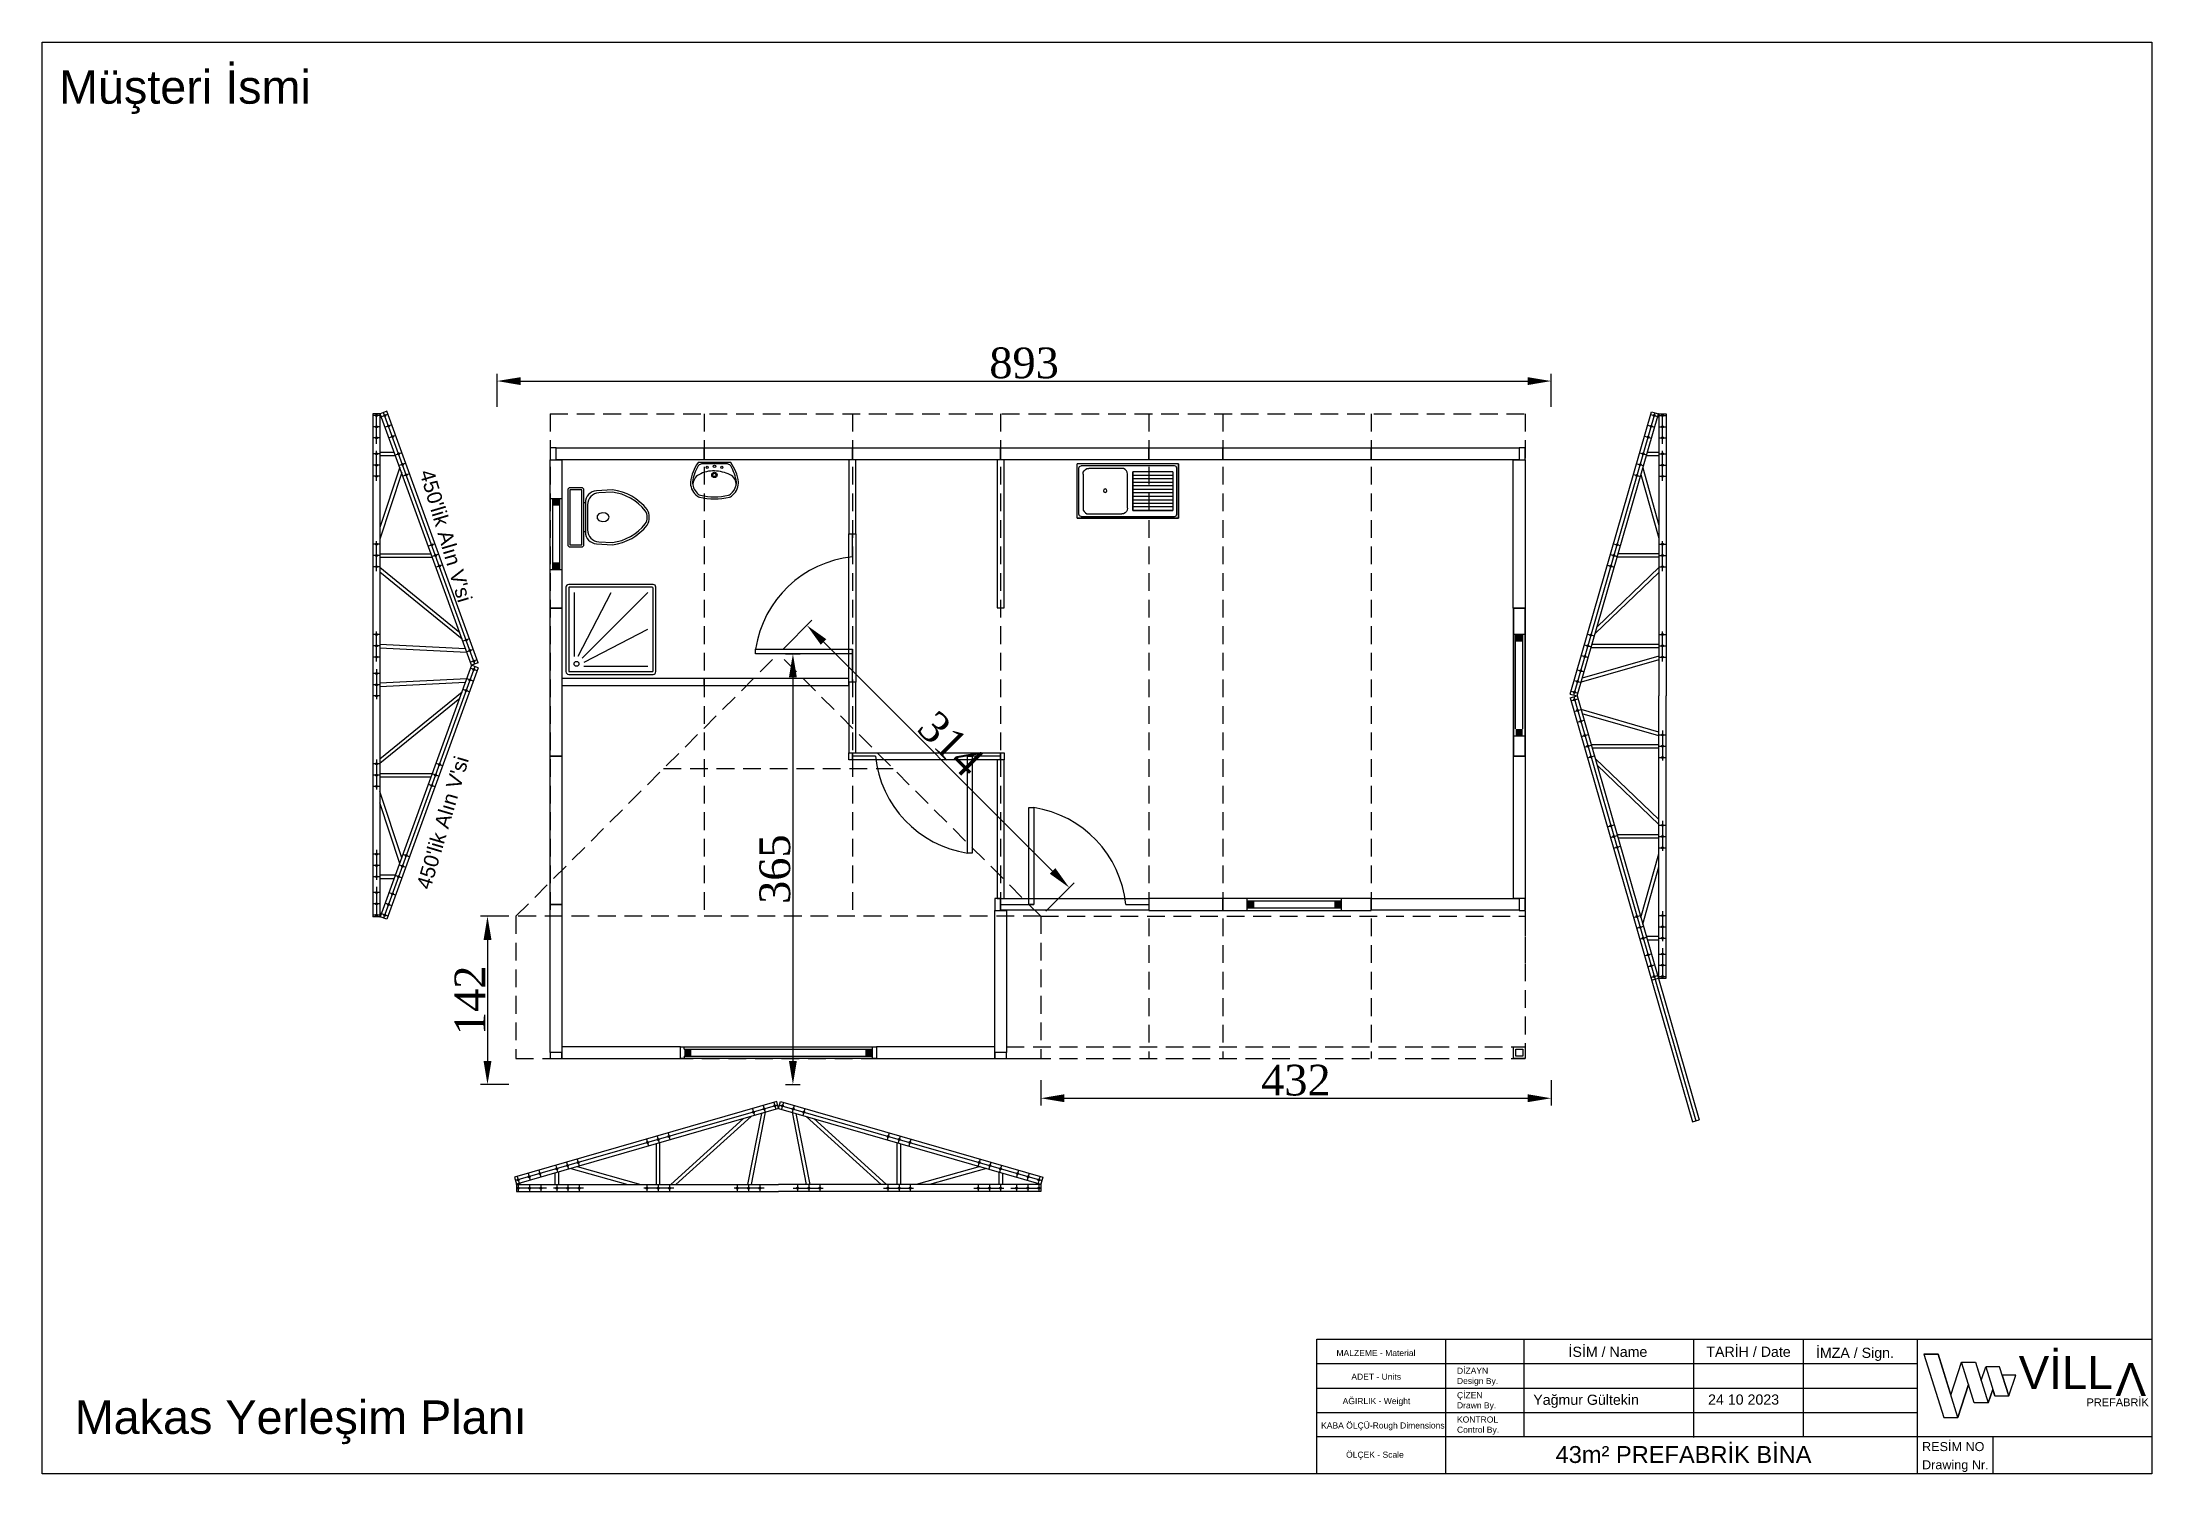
# Model space of a CAD drawing. Header units: millimetres. Extents: x 207124 to 218642, y -214832 to -203379.
# Drawn here: x 208136 to 209923, y -205803 to -204591 of the extents above; entities that cross this region are included whole.
import ezdxf
from ezdxf.enums import TextEntityAlignment as Align

# ---------------------------------------------------------------- set-up
doc = ezdxf.new("R2010")
doc.units = ezdxf.units.MM
doc.header["$MEASUREMENT"] = 0
doc.linetypes.add('DASHED', pattern=[0.75, 0.5, -0.25])
for name, color, linetype in [('1', 250, 'Continuous'), ('Block1', 255, 'Continuous'), ('DUVAR', 7, 'Continuous'), ('KAPI-PEN', 3, 'Continuous'), ('PANO', 11, 'Continuous'), ('TEFRIS', 4, 'Continuous'), ('ZEMİN', 191, 'Continuous'), ('ÖLÇÜLENDİRME', 121, 'Continuous')]:
    doc.layers.add(name, color=color, linetype=linetype)
doc.styles.add('133', font='times.ttf')
doc.styles.get("Standard").update_dxf_attribs({"font": 'arial.ttf'})
doc.dimstyles.new('MAKAS', dxfattribs={"dimscale": 20, "dimtxt": 1.3, "dimasz": 1, "dimexe": 0.3, "dimexo": 0.3, "dimgap": 0.1, "dimtad": 1, "dimrnd": 1, "dimzin": 12, "dimdsep": 46, "dimlunit": 6, "dimtxsty": '133', "dimcen": 0.8, "dimdle": 0.0005, "dimclrd": 4, "dimclre": 6, "dimclrt": 2, "dimazin": 3, "dimtfac": 1, "dimtmove": 0, "dimatfit": 2, "dimldrblk": 'DOTSMALL', "dimfxl": 0, "dimtolj": 1, "dimtzin": 0, "dimarcsym": 0})

msp = doc.modelspace()

# ---------------------------------------------------------------- texts
at = {"linetype": 'Continuous', "lineweight": 25}
for s, p in [('Müşteri İsmi', (208150.207, -204643.358)), ('Makas Yerleşim Planı', (208163.539, -205769.696))]:
    msp.add_text(s, height=28.33561, dxfattribs=at).set_placement(p)
for rotation, p in [(286.480614, (208455.462, -204955.425)), (73.519386, (208464.633, -205309.499))]:
    msp.add_text("450'lik Alın V'si", height=12.46767, rotation=rotation, dxfattribs=at).set_placement(p)
at = {"attachment_point": 1}
for s, insert, char_height in [('{\\f@Arial Unicode MS|b0|i0|c162|p34;VİLL}', (209809.989, -205703.835), 27.72), ('{\\f@Arial Unicode MS|b0|i0|c162|p34;PREFABRİK}', (209867.451, -205739.638), 6.6528)]:
    msp.add_mtext_dynamic_manual_height_columns(s, width=1137.80697, gutter_width=12.5, heights=[297.917], dxfattribs=dict(at, insert=insert, char_height=char_height))
at = {"insert": (209917.825, -205737.487), "char_height": 27.72, "attachment_point": 1, "rotation": 180}
msp.add_mtext_dynamic_manual_height_columns('{\\f@Arial Unicode MS|b0|i0|c162|p34;V}', width=1137.80697, gutter_width=12.5, heights=[297.917], dxfattribs=at)
at = {"layer": '1', "color": 0, "lineweight": 25}
for s, height, p in [('MALZEME - Material', 5.16141, (209232.136, -205703.777)), ('İSİM / Name', 8.60235, (209428.675, -205704.473)), ('TARİH / Date', 8.60235, (209545.421, -205704.465)), ('İMZA / Sign.', 8.60235, (209638.239, -205705.334)), ('ADET - Units', 5.16141, (209244.765, -205723.845)), ('DİZAYN', 5.1614, (209334.227, -205718.814)), ('Design By.', 5.1614, (209334.227, -205727.416)), ('AĞIRLIK - Weight', 5.16141, (209237.387, -205744.49)), ('ÇİZEN', 5.1614, (209334.227, -205739.459)), ('Yağmur Gültekin', 8.60235, (209398.828, -205745.086)), ('KABA ÖLÇÜ-Rough Dimensions', 5.16141, (209219.153, -205765.136)), ('Drawn By.', 5.1614, (209334.227, -205748.062)), ('KONTROL', 5.1614, (209334.227, -205760.105)), ('Control By.', 5.16141, (209334.227, -205768.707)), ('RESİM NO', 7.6465, (209728.118, -205784.263)), ('ÖLÇEK - Scale', 5.16141, (209240.302, -205789.863)), ('Drawing Nr.', 7.64653, (209728.118, -205799.661))]:
    msp.add_text(s, height=height, dxfattribs=at).set_placement(p)
msp.add_text('24 10 2023', height=8.6024, dxfattribs=at).set_placement((209607.052, -205744.902), align=Align.RIGHT)
msp.add_text('43m² PREFABRİK BİNA', height=14.31952, dxfattribs=at).set_placement((209526.105, -205794.317), align=Align.CENTER)

# ---------------------------------------------------------------- blocks, each defined once
blk = doc.blocks.new('110')
blk.add_lwpolyline([(74265.2, -40100.5), (74265.2, -40226), (74275.2, -40226), (74275.2, -40100.5)], close=True)
blk = doc.blocks.new('jyt')
at = {"layer": 'PANO', "color": 1}
for p, q in [((-19934.2, -6827.4), (-19934.2, -6747.4)), ((-19928.2, -6827.4), (-19928.2, -6747.4))]:
    blk.add_line(p, q, dxfattribs=at)
for points in [[(-19926.2, -6747.4), (-19936.2, -6747.4)], [(-19926.2, -6833.4), (-19936.2, -6833.4)]]:
    blk.add_lwpolyline(points, dxfattribs=at)
for points in [[(-19928.2, -6747.4), (-19928.2, -6753.4), (-19934.2, -6747.4), (-19934.2, -6753.4)], [(-19928.2, -6833.4), (-19928.2, -6827.4), (-19934.2, -6833.4), (-19934.2, -6827.4)]]:
    blk.add_solid(points, dxfattribs=at)
blk = doc.blocks.new('113')
for points in [[(74265.2, -40728), (74265.2, -40853.5), (74275.2, -40853.5), (74275.2, -40728)], [(74265.2, -40728), (74265.2, -40853.5), (74275.2, -40853.5), (74275.2, -40728)], [(74275.2, -40853.5), (74275.2, -40728), (74265.2, -40728), (74265.2, -40853.5)]]:
    blk.add_lwpolyline(points, close=True)
at = {"layer": 'KAPI-PEN'}
for points in [[(74270.2, -40728), (74270.2, -40756)], [(74270.2, -40834), (74270.2, -40853.5)]]:
    blk.add_lwpolyline(points, dxfattribs=at)
blk.add_lwpolyline([(74270.2, -40834, -0.341049), (74188.2, -40756), (74270.2, -40756), (74270.2, -40752), (74188.2, -40752), (74188.2, -40756)], format="xyb", dxfattribs=at)
blk = doc.blocks.new('ey')
at = {"layer": 'PANO', "color": 1}
for p, q in [((-19606.1, -6885.5), (-19526.1, -6885.5)), ((-19606.1, -6891.5), (-19526.1, -6891.5))]:
    blk.add_line(p, q, dxfattribs=at)
for points in [[(-19606.1, -6893.5), (-19606.1, -6883.5)], [(-19526.1, -6893.5), (-19526.1, -6883.5)]]:
    blk.add_lwpolyline(points, dxfattribs=at)
for points in [[(-19606.1, -6891.5), (-19600.1, -6891.5), (-19606.1, -6885.5), (-19600.1, -6885.5)], [(-19526.1, -6891.5), (-19532.1, -6891.5), (-19526.1, -6885.5), (-19532.1, -6885.5)]]:
    blk.add_solid(points, dxfattribs=at)
blk = doc.blocks.new('gfj')
at = {"layer": 'Block1', "color": 1}
for p, q in [((-3418.2, -20535), (-3418.2, -20533)), ((-3418.2, -20541), (-3418.2, -20543))]:
    blk.add_line(p, q, dxfattribs=at)
at = {"layer": 'PANO', "color": 1}
for p, q in [((-3418.2, -20535), (-3258.7, -20535)), ((-3418.2, -20541), (-3258.7, -20541))]:
    blk.add_line(p, q, dxfattribs=at)
blk.add_lwpolyline([(-3258.7, -20543), (-3258.7, -20533)], dxfattribs=at)
for points in [[(-3418.2, -20541), (-3412.2, -20541), (-3418.2, -20535), (-3412.2, -20535)], [(-3258.7, -20541), (-3264.7, -20541), (-3258.7, -20535), (-3264.7, -20535)]]:
    blk.add_solid(points, dxfattribs=at)
blk = doc.blocks.new('sfjh')
at = {"layer": 'PANO', "color": 1}
for p, q in [((-19665, -7182.8), (-19665, -7242.8)), ((-19659, -7182.8), (-19659, -7242.8))]:
    blk.add_line(p, q, dxfattribs=at)
for points in [[(-19667, -7182.8), (-19657, -7182.8)], [(-19667, -7242.8), (-19657, -7242.8)]]:
    blk.add_lwpolyline(points, dxfattribs=at)
for points in [[(-19665, -7182.8), (-19665, -7188.8), (-19659, -7182.8), (-19659, -7188.8)], [(-19665, -7242.8), (-19665, -7236.8), (-19659, -7242.8), (-19659, -7236.8)]]:
    blk.add_solid(points, dxfattribs=at)
blk = doc.blocks.new('KAPI')
for points in [[(68907.3, -39991.1), (68907.3, -40116.6), (68913.3, -40116.6), (68913.3, -39991.1)], [(68907.3, -39991.1), (68907.3, -40116.6), (68913.3, -40116.6), (68913.3, -39991.1)], [(68913.3, -40116.6), (68913.3, -39991.1), (68907.3, -39991.1), (68907.3, -40116.6)]]:
    blk.add_lwpolyline(points, close=True)
at = {"layer": 'KAPI-PEN'}
for points in [[(68910.3, -39991.1), (68910.3, -40019.1)], [(68910.3, -40097.1), (68910.3, -40116.6)]]:
    blk.add_lwpolyline(points, dxfattribs=at)
blk.add_lwpolyline([(68910.3, -40097.1, -0.341049), (68828.3, -40019.1), (68910.3, -40019.1), (68910.3, -40015.1), (68828.3, -40015.1), (68828.3, -40019.1)], format="xyb", dxfattribs=at)
blk = doc.blocks.new('D')
blk.add_lwpolyline([(69161.3, -39614.6), (69286.8, -39614.6), (69286.8, -39608.6), (69161.3, -39608.6)], close=True)
blk = doc.blocks.new('LAVABO')
at = {"layer": 'TEFRIS'}
for points in [[(13.9, 0, 0.112842), (20.4, 16.5, 0.051406), (20.4, 17.4, 0.218961), (14.4, 28.5, 0.113197), (12.7, 29.3, 0.122001), (-12.7, 29.3, 0.113197), (-14.4, 28.5, 0.218961), (-20.4, 17.4, 0.051406), (-20.4, 16.5, 0.112842), (-13.9, 0)], [(10, 1.2, 0.248162), (13.8, 2.8, 0.097547), (18.6, 16.6, 0.057084), (18.6, 17.5, 0.205938), (13.7, 26.7, 0.12541), (11.8, 27.7, 0.11725), (-11.8, 27.7, 0.12541), (-13.7, 26.7, 0.174088), (-18.3, 19.3, 0.114282), (-18.6, 16.6, 0.097547), (-13.8, 2.8, 0.248162), (-10, 1.2)]]:
    blk.add_lwpolyline(points, format="xyb", close=True, dxfattribs=at)
blk.add_lwpolyline([(-18.3, 19.3, 0.321438), (-13.2, 10.3, 0.098457), (0, 7.1, 0.139763), (13.2, 10.3, 0.277065), (18.3, 19.3)], format="xyb", dxfattribs=at)
for centre, radius in [((-6.2, 4), 0.923), ((0, 10.5), 2.31), ((0, 10.5), 1.42), ((0, 3.2), 1.08), ((6.2, 4), 0.923)]:
    blk.add_circle(centre, radius, dxfattribs=at)
blk = doc.blocks.new('DUS')
at = {"layer": 'TEFRIS'}
for p, q in [((-1.6, 0.7), (-73.1, 0.7)), ((-75.3, -1.6), (-75.3, -73.1)), ((-73.1, -2.4), (-73.1, -72.3)), ((-2.4, -1.6), (-72.3, -1.6)), ((-14.5, -6.2), (-68.5, -6.2)), ((-14.6, -9.6), (-68.5, -37.7)), ((-12.9, -12.9), (-68.5, -68.5)), ((-9.6, -14.6), (-37.7, -68.5)), ((-6.2, -68.5), (-6.2, -14.5)), ((-1.6, -72.3), (-1.6, -2.4)), ((0.7, -73.1), (0.7, -1.6)), ((-73.1, -75.3), (-1.6, -75.3)), ((-72.3, -73.1), (-2.4, -73.1))]:
    blk.add_line(p, q, dxfattribs=at)
blk.add_circle((-8.2, -8.2), 2.03, dxfattribs=at)
for centre, radius, start, end in [((-73.1, -1.6), 2.28, 90, 180), ((-1.6, -1.6), 2.28, 0, 90), ((-72.3, -2.4), 0.76, 90, 180), ((-2.4, -2.4), 0.76, 360, 90), ((-73.1, -73.1), 2.28, 180, 270), ((-72.3, -72.3), 0.76, 180, 270), ((-2.4, -72.3), 0.76, 270, 0), ((-1.6, -73.1), 2.28, 270, 360)]:
    blk.add_arc(centre, radius, start, end, dxfattribs=at)
blk = doc.blocks.new('KLOZET')
at = {"layer": 'TEFRIS'}
for p, q in [((-15, 12.4), (-13.8, 12.4)), ((-15, -12.4), (-13.8, -12.4))]:
    blk.add_line(p, q, dxfattribs=at)
for points in [[(-67.2, -6.6, 0.199825), (-37.9, -23.2), (-24.4, -22.4, 0.397632), (-15, -12.4), (-15, 12.4, 0.397632), (-24.4, 22.4), (-37.9, 23.2, 0.199825), (-67.2, 6.6, 0.284389)], [(-37.8, -21.3), (-26.4, -20.7, 0.398989), (-16.9, -10.7), (-16.9, 10.7, 0.398989), (-26.4, 20.7), (-37.8, 21.3, 0.197715), (-65.7, 5.6, 0.284389), (-65.7, -5.6, 0.197715)], [(-2, -25.1, 0.414214), (0, -23.1), (0, 23.1, 0.414214), (-2, 25.1), (-11.8, 25.1, 0.414214), (-13.8, 23.1), (-13.8, -23.1, 0.414214), (-11.8, -25.1)]]:
    blk.add_lwpolyline(points, format="xyb", close=True, dxfattribs=at)
blk.add_lwpolyline([(-11.9, -23.2), (-1.9, -23.2), (-1.9, 23.2), (-11.9, 23.2)], close=True, dxfattribs=at)
at = {"layer": 'TEFRIS', "linetype": 'Continuous'}
blk.add_polyline3d([(-35, -0.1, 0), (-34.2, -2.2, 0), (-32, -3.6, 0), (-29.1, -3.9, 0), (-26.5, -3, 0), (-24.9, -1.2, 0), (-24.9, 0.9, 0), (-26.5, 2.7, 0), (-29.1, 3.6, 0), (-32, 3.3, 0), (-34.2, 1.9, 0), (-35, -0.1, 0)], dxfattribs=at)
blk = doc.blocks.new('EVYE')
at = {"layer": 'TEFRIS'}
for p, q in [((-45.2, 24.7), (40.8, 24.7)), ((-45.2, 24.7), (-45.2, -21.3)), ((-41.7, 23.2), (37.3, 23.2)), ((-35.4, 21, -1.5), (-7.4, 21, -1.5)), ((35.8, 18.1, -1.7), (1.9, 18.1, -1.7)), ((1.9, 18.1, -1.7), (1.9, -14.6, -1.7)), ((35.8, -14.6, -1.7), (35.8, 18.1, -1.7)), ((40.8, 24.7), (40.8, -21.3)), ((-40.2, -12.8, -1.5), (-40.2, 16.2, -1.5)), ((35.8, 15.1, -1.7), (1.9, 15.1, -1.7)), ((35.8, 12.2, -1.7), (1.9, 12.2, -1.7)), ((35.8, 9.2, -1.7), (1.9, 9.2, -1.7)), ((35.8, 6.2, -1.7), (1.9, 6.2, -1.7)), ((35.8, 3.2, -1.7), (1.9, 3.2, -1.7)), ((35.8, 0.3, -1.7), (1.9, 0.3, -1.7)), ((35.8, -2.7, -1.7), (1.9, -2.7, -1.7)), ((35.8, -5.7, -1.7), (1.9, -5.7, -1.7)), ((35.8, -8.6, -1.7), (1.9, -8.6, -1.7)), ((35.8, -11.6, -1.7), (1.9, -11.6, -1.7)), ((35.8, -14.6, -1.7), (1.9, -14.6, -1.7)), ((40.8, -21.3), (-45.2, -21.3)), ((37.3, -19.8), (-41.8, -19.8))]:
    blk.add_line(p, q, dxfattribs=at)
blk.add_circle((-21.4, 1.3, -4.5), 1.49, dxfattribs=at)
for points, invisible_edges in [([(-35.4, 21, -1.5), (-80.6, 20.6, -1.5), (-36.9, 20.8, -1.5)], 3), ([(-36.9, 20.8, -1.5), (-80.6, 20.6, -1.5), (-38.2, 20.1, -1.5)], 3), ([(-38.2, -16.7, -1.5), (-79.5, 21.7, -1.5), (-39.3, -15.6, -1.5)], 3), ([(-39.3, -15.6, -1.5), (-79.5, 21.7, -1.5), (-40, -14.3, -1.5)], 3), ([(-40, -14.3, -1.5), (-79.5, 21.7, -1.5), (-40.2, -12.8, -1.5)], 3), ([(-38.2, 20.1, -1.5), (-79.5, -18.3, -1.5), (-39.3, 19, -1.5)], 3), ([(-39.3, 19, -1.5), (-79.5, -18.3, -1.5), (-40, 17.7, -1.5)], 3), ([(37.3, 23.2), (40.8, 24.7), (-45.2, 24.7)], 13), ([(37.3, 23.2), (-45.2, 24.7), (37.3, 23.2)], 3), ([(-45.2, 24.7), (-41.7, 23.2), (37.3, 23.2)], 13), ([(-43.6, 22), (-45.2, 24.7), (-43.1, 22.6)], 3), ([(-43.7, -17.8), (-45.2, 24.7), (-43.7, 21.2)], 3), ([(-43.1, 22.6), (-45.2, 24.7), (-42.5, 23)], 3), ([(-42.5, 23), (-45.2, 24.7), (-41.8, 23.2)], 3), ([(-43.7, 21.2), (-45.2, 24.7), (-43.7, 21.2)], 3), ([(-43.7, 21.2), (-45.2, 24.7), (-43.6, 22)], 3), ([(-43.7, -17.8), (-45.2, 24.7), (-43.7, -17.8)], 3), ([(-41.8, 23.2), (40.8, 24.7), (-41.7, 23.2)], 3), ([(-7.4, 21, -1.5), (37.8, 20.6, -1.5), (-5.9, 20.8, -1.5)], 3), ([(-5.9, 20.8, -1.5), (37.8, 20.6, -1.5), (-4.6, 20.1, -1.5)], 3), ([(-4.6, -16.7, -1.5), (36.7, 21.7, -1.5), (-3.5, -15.6, -1.5)], 3), ([(-4.6, 20.1, -1.5), (36.7, -18.3, -1.5), (-3.5, 19, -1.5)], 3), ([(-3.5, -15.6, -1.5), (36.7, 21.7, -1.5), (-2.9, -14.3, -1.5)], 3), ([(-3.5, 19, -1.5), (36.7, -18.3, -1.5), (-2.9, 17.7, -1.5)], 3), ([(-2.9, -14.3, -1.5), (36.7, 21.7, -1.5), (-2.6, -12.8, -1.5)], 3), ([(-2.6, -12.8, -1.5), (36.7, 21.7, -1.5), (-2.6, 16.2, -1.5)], 3), ([(1.9, -14.6, -1.7), (1.9, 18.1, -1.7), (35.8, 18.1, -1.7)], 12), ([(38.1, 23), (40.8, 24.7), (37.3, 23.2)], 3), ([(38.7, 22.6), (40.8, 24.7), (38.1, 23)], 3), ([(39.1, 22), (40.8, 24.7), (38.7, 22.6)], 3), ([(39.3, 21.2), (40.8, 24.7), (39.1, 22)], 3), ([(39.3, -17.8), (40.8, -21.3), (40.8, 24.7)], 13), ([(39.3, -17.8), (40.8, 24.7), (39.3, -17.8)], 3), ([(39.3, -17.8), (40.8, 24.7), (39.3, 21.2)], 3), ([(39.3, 21.2), (40.8, 24.7), (39.3, 21.2)], 3), ([(-40, 17.7, -1.5), (-79.5, -18.3, -1.5), (-40.2, 16.2, -1.5)], 3), ([(-2.9, 17.7, -1.5), (36.7, -18.3, -1.5), (-2.6, 16.2, -1.5)], 3), ([(-36.9, -17.4, -1.5), (-80.6, -17.2, -1.5), (-38.2, -16.7, -1.5)], 3), ([(-35.4, -17.6, -1.5), (-80.6, -17.2, -1.5), (-36.9, -17.4, -1.5)], 3), ([(-43.6, -18.6), (-45.2, -21.3), (-43.7, -17.8)], 3), ([(-35.4, -17.6, -1.5), (37.7, -17.6, -1.5), (-7.4, -17.6, -1.5)], 3), ([(-7.4, -17.6, -1.5), (37.8, -17.2, -1.5), (-5.9, -17.4, -1.5)], 3), ([(-5.9, -17.4, -1.5), (37.8, -17.2, -1.5), (-4.6, -16.7, -1.5)], 3), ([(39.1, -18.6), (40.8, -21.3), (39.3, -17.8)], 3), ([(-43.1, -19.2), (-45.2, -21.3), (-43.6, -18.6)], 3), ([(-42.5, -19.6), (-45.2, -21.3), (-43.1, -19.2)], 3), ([(-41.8, -19.8), (-45.2, -21.3), (-42.5, -19.6)], 3), ([(-41.7, -19.8), (-45.2, -21.3), (-41.8, -19.8)], 3), ([(37.3, -19.8), (40.8, -21.3), (38.1, -19.6)], 3), ([(37.3, -19.8), (40.8, -21.3), (37.3, -19.8)], 3), ([(38.1, -19.6), (40.8, -21.3), (38.7, -19.2)], 3), ([(38.7, -19.2), (40.8, -21.3), (39.1, -18.6)], 3)]:
    blk.add_3dface(points, dxfattribs=dict(at, invisible_edges=invisible_edges))
blk = doc.blocks.new('*D7151')
at = {"layer": 'Defpoints', "color": 0}
for p in [(209414, -204878.2), (208521.2, -204905.9), (209414, -204905.9)]:
    blk.add_point(p, dxfattribs=at)
at = {"layer": 'DUVAR', "color": 6, "lineweight": -2}
for p, q in [((208521.2, -204899.9), (208521.2, -204872.2)), ((209414, -204899.9), (209414, -204872.2))]:
    blk.add_line(p, q, dxfattribs=at)
at = {"layer": 'DUVAR', "color": 4, "lineweight": -2}
blk.add_line((208541.2, -204878.2), (209394, -204878.2), dxfattribs=at)
at = {"layer": 'DUVAR', "color": 4}
for points in [[(208541.2, -204874.9), (208541.2, -204881.6), (208521.2, -204878.2)], [(209394, -204881.6), (209394, -204874.9), (209414, -204878.2)]]:
    blk.add_solid(points, dxfattribs=at)
at = {"layer": 'DUVAR', "color": 2, "insert": (208967.6, -204863), "char_height": 26, "attachment_point": 5, "style": '133'}
blk.add_mtext('\\A1;893', dxfattribs=at)
blk = doc.blocks.new('_DotSmall')
at = {"color": 0, "linetype": 'ByBlock', "const_width": 0.5}
blk.add_lwpolyline([(-0.0625, 0, 1), (0.0625, 0, 1)], format="xyb", close=True, dxfattribs=at)
blk = doc.blocks.new('*D7153')
at = {"layer": 'Defpoints', "color": 0}
for p in [(208981.7, -205464.3), (209414, -205464.3), (209414, -205485.5)]:
    blk.add_point(p, dxfattribs=at)
at = {"layer": 'DUVAR', "color": 6, "lineweight": -2}
for p, q in [((208981.7, -205470.3), (208981.7, -205491.5)), ((209414, -205470.3), (209414, -205491.5))]:
    blk.add_line(p, q, dxfattribs=at)
at = {"layer": 'DUVAR', "color": 4, "lineweight": -2}
blk.add_line((209001.7, -205485.5), (209394, -205485.5), dxfattribs=at)
at = {"layer": 'DUVAR', "color": 4}
for points in [[(209001.7, -205482.1), (209001.7, -205488.8), (208981.7, -205485.5)], [(209394, -205488.8), (209394, -205482.1), (209414, -205485.5)]]:
    blk.add_solid(points, dxfattribs=at)
at = {"layer": 'DUVAR', "color": 2, "insert": (209197.8, -205470.3), "char_height": 26, "attachment_point": 5, "style": '133'}
blk.add_mtext('\\A1;432', dxfattribs=at)
blk = doc.blocks.new('*D7531')
at = {"layer": 'Defpoints', "color": 0}
for p in [(208537.2, -205331.4), (208513.1, -205473.9), (208537.2, -205473.9)]:
    blk.add_point(p, dxfattribs=at)
at = {"layer": 'DUVAR', "color": 6, "lineweight": -2}
for p, q in [((208531.2, -205331.4), (208507.1, -205331.4)), ((208531.2, -205473.9), (208507.1, -205473.9))]:
    blk.add_line(p, q, dxfattribs=at)
at = {"layer": 'DUVAR', "color": 4, "lineweight": -2}
blk.add_line((208513.1, -205351.4), (208513.1, -205453.9), dxfattribs=at)
at = {"layer": 'DUVAR', "color": 4}
for points in [[(208516.5, -205351.4), (208509.8, -205351.4), (208513.1, -205331.4)], [(208509.8, -205453.9), (208516.5, -205453.9), (208513.1, -205473.9)]]:
    blk.add_solid(points, dxfattribs=at)
at = {"layer": 'DUVAR', "color": 2, "insert": (208498.2, -205402.6), "char_height": 26, "attachment_point": 5, "rotation": 90, "style": '133'}
blk.add_mtext('\\A1;142', dxfattribs=at)
blk = doc.blocks.new('*D7706')
at = {"layer": 'Defpoints', "color": 0}
for p in [(208759.5, -205109.1), (209005.9, -205307.2), (208981.7, -205331.4)]:
    blk.add_point(p, dxfattribs=at)
at = {"layer": 'DUVAR', "color": 6, "lineweight": -2}
for p, q in [((208763.7, -205104.9), (208787.9, -205080.7)), ((208986, -205327.1), (209010.1, -205303))]:
    blk.add_line(p, q, dxfattribs=at)
at = {"layer": 'DUVAR', "color": 4, "lineweight": -2}
blk.add_line((208797.8, -205099.1), (208991.7, -205293.1), dxfattribs=at)
at = {"layer": 'DUVAR', "color": 4}
for points in [[(208800.1, -205096.8), (208795.4, -205101.5), (208783.6, -205085)], [(208989.4, -205295.4), (208994.1, -205290.7), (209005.9, -205307.2)]]:
    blk.add_solid(points, dxfattribs=at)
at = {"layer": 'DUVAR', "color": 2, "insert": (208905.5, -205185.3), "char_height": 26, "attachment_point": 5, "rotation": 315, "style": '133'}
blk.add_mtext('\\A1;314', dxfattribs=at)
blk = doc.blocks.new('*D7707')
at = {"layer": 'Defpoints', "color": 0}
for p in [(208759.5, -205109.1), (208759.5, -205473.9), (208771.8, -205473.9)]:
    blk.add_point(p, dxfattribs=at)
at = {"layer": 'DUVAR', "color": 6, "lineweight": -2}
for p, q in [((208765.5, -205109.1), (208777.8, -205109.1)), ((208765.5, -205473.9), (208777.8, -205473.9))]:
    blk.add_line(p, q, dxfattribs=at)
at = {"layer": 'DUVAR', "color": 4, "lineweight": -2}
blk.add_line((208771.8, -205129.1), (208771.8, -205453.9), dxfattribs=at)
at = {"layer": 'DUVAR', "color": 4}
for points in [[(208775.1, -205129.1), (208768.4, -205129.1), (208771.8, -205109.1)], [(208768.4, -205453.9), (208775.1, -205453.9), (208771.8, -205473.9)]]:
    blk.add_solid(points, dxfattribs=at)
at = {"layer": 'DUVAR', "color": 2, "insert": (208756.6, -205291.5), "char_height": 26, "attachment_point": 5, "rotation": 90, "style": '133'}
blk.add_mtext('\\A1;365', dxfattribs=at)

# ---------------------------------------------------------------- dimensions: what is measured, and where the dimension line sits
at = {"layer": 'DUVAR', "color": 1}
for p1, p2, distance, picture, middle in [((208521.209, -204905.874), (209413.959, -204905.874), 27.636, '*D7151', (208967.584, -204863.003)), ((208759.459, -205109.124), (208981.709, -205331.374), 34.163, '*D7706', (208905.485, -205185.347)), ((208759.459, -205109.124), (208759.459, -205473.874), 12.31, '*D7707', (208756.574, -205291.499)), ((208537.209, -205331.374), (208537.209, -205473.874), -24.074, '*D7531', (208498.161, -205402.624)), ((208981.709, -205464.305), (209413.959, -205464.305), -21.166, '*D7153', (209197.834, -205470.276))]:
    dim = msp.add_aligned_dim(p1=p1, p2=p2, distance=distance, dimstyle='MAKAS', dxfattribs=at)
    dim.commit()
    dim.dimension.update_dxf_attribs({"geometry": picture, "text_midpoint": middle})

# ---------------------------------------------------------------- linework, layer by layer
at = {"linetype": 'Continuous', "lineweight": 25}
msp.add_line((209922.706, -205772.148), (209215.402, -205772.148), dxfattribs=at)
at = {"color": 254, "linetype": 'Continuous', "lineweight": 25, "ltscale": 1}
for p, q in [((209922.706, -205772.148), (209723.896, -205772.148)), ((209788.168, -205772.148), (209788.168, -205803.483))]:
    msp.add_line(p, q, dxfattribs=at)
at = {"color": 2}
for points in [[(209922.706, -205803.483), (208135.971, -205803.483), (208135.971, -204591.282), (209922.706, -204591.282)], [(209215.402, -205689.566), (209922.706, -205689.566), (209922.706, -205803.483), (209215.402, -205803.483)]]:
    msp.add_lwpolyline(points, close=True, dxfattribs=at)
for points in [[(209073.209, -204934.874), (209135.959, -204934.874), (209135.959, -204944.874), (209073.209, -204944.874)], [(208576.209, -204944.874), (208576.209, -205070.374), (208566.209, -205070.374), (208566.209, -204944.874)], [(208566.209, -205070.374), (208566.209, -204944.874), (208576.209, -204944.874), (208576.209, -205070.374)], [(208819.209, -204944.874), (208819.21, -205007.624), (208825.21, -205007.624), (208825.209, -204944.874)], [(209381.959, -205195.874), (209381.959, -205070.374), (209391.959, -205070.374), (209391.959, -205195.874)], [(209381.959, -205195.874), (209381.959, -205070.374), (209391.959, -205070.374), (209391.959, -205195.874)], [(209381.959, -205195.874), (209381.959, -205070.374), (209391.959, -205070.374), (209391.959, -205195.874)], [(209391.959, -205195.874), (209391.959, -205070.374), (209381.959, -205070.374), (209381.959, -205195.874)], [(208576.209, -205136.124), (208696.709, -205136.124), (208696.709, -205130.124), (208576.209, -205130.124)], [(208696.709, -205136.124), (208819.209, -205136.124), (208819.209, -205130.124), (208696.709, -205130.124)], [(208819.209, -205133.124), (208819.21, -205192.874), (208825.21, -205192.874), (208825.209, -205133.124)], [(208947.709, -205198.874), (208822.209, -205198.874), (208822.209, -205192.874), (208947.709, -205192.874)], [(208947.709, -205198.874), (208822.209, -205198.874), (208822.209, -205192.874), (208947.709, -205192.874)], [(208822.209, -205192.874), (208947.709, -205192.874), (208947.709, -205198.874), (208822.209, -205198.874)], [(208944.709, -205198.874), (208944.709, -205316.374), (208950.709, -205316.374), (208950.709, -205198.874)], [(209381.959, -205316.374), (209381.959, -205195.874), (209391.959, -205195.874), (209391.959, -205316.374)], [(208942.709, -205446.874), (208942.709, -205326.374), (208952.709, -205326.374), (208952.709, -205446.874)], [(209073.209, -205326.374), (209135.959, -205326.374), (209135.959, -205316.374), (209073.209, -205316.374)], [(209135.959, -205326.374), (209261.459, -205326.374), (209261.459, -205316.374), (209135.959, -205316.374)], [(208576.209, -205451.874), (208676.459, -205451.874), (208676.459, -205441.874), (208576.209, -205441.874)], [(208842.459, -205451.874), (208676.459, -205451.874), (208676.459, -205441.874), (208842.459, -205441.874)], [(208842.459, -205451.874), (208942.709, -205451.874), (208942.709, -205441.874), (208842.459, -205441.874)]]:
    msp.add_lwpolyline(points, close=True)
msp.add_lwpolyline([(209729.644, -205702.188), (209746.545, -205755.851), (209758.314, -205755.851), (209741.691, -205702.188), (209729.644, -205702.188), (209741.691, -205702.188), (209752.475, -205737.003), (209761.403, -205708.899), (209773.465, -205708.899), (209784.204, -205743.299), (209772.288, -205743.299), (209767.419, -205727.911), (209758.314, -205755.851), (209767.419, -205727.911), (209761.403, -205708.899), (209773.465, -205708.899), (209778.301, -205724.39), (209782.144, -205713.016), (209789.646, -205737.566), (209788.005, -205732.195), (209784.204, -205743.299), (209788.005, -205732.195), (209789.646, -205737.566), (209801.709, -205737.566), (209807.446, -205719.925), (209796.001, -205719.925), (209801.709, -205737.566), (209793.765, -205713.016), (209782.144, -205713.016)])
at = {"layer": '1', "color": 7, "linetype": 'Continuous', "lineweight": 25, "ltscale": 1}
for p, q in [((209324.651, -205803.483), (209324.651, -205689.566)), ((209723.896, -205689.566), (209723.896, -205803.483))]:
    msp.add_line(p, q, dxfattribs=at)
at = {"layer": '1', "color": 254, "linetype": 'Continuous', "lineweight": 25, "ltscale": 1, "flags": 128}
for points in [[(209390.89, -205689.566), (209390.89, -205772.148), (209390.89, -205772.148)], [(209534.527, -205689.566), (209534.527, -205772.675)], [(209627.454, -205689.566), (209627.454, -205772.148)]]:
    msp.add_lwpolyline(points, dxfattribs=at)
at = {"layer": '1', "color": 255, "linetype": 'Continuous', "lineweight": 25, "ltscale": 1, "flags": 128}
for points in [[(209215.402, -205710.211), (209390.89, -205710.211), (209534.527, -205710.211), (209593.045, -205710.211), (209723.896, -205710.211)], [(209215.402, -205730.857), (209390.89, -205730.857), (209534.527, -205730.857), (209593.045, -205730.857), (209723.896, -205730.857)], [(209215.402, -205751.503), (209390.89, -205751.503), (209534.527, -205751.503), (209593.045, -205751.503), (209723.896, -205751.503)]]:
    msp.add_lwpolyline(points, dxfattribs=at)
at = {"layer": 'Block1', "color": 1}
for p, q in [((208422.072, -204905.874), (208416.072, -204905.874)), ((208416.072, -204905.874), (208416.072, -205331.874)), ((208422.072, -204905.874), (208422.336, -204905.874)), ((208422.072, -204905.874), (208422.072, -205331.874)), ((208422.072, -204908.874), (208423.382, -204908.874)), ((208427.977, -204903.83), (208422.336, -204905.874)), ((208499.689, -205118.874), (208422.336, -204905.874)), ((208505.33, -205116.83), (208427.977, -204903.83)), ((209430.207, -205143.212), (209499.084, -204904.212)), ((209435.972, -205144.874), (209504.849, -204905.874)), ((209499.084, -204904.212), (209504.849, -204905.874)), ((209505.295, -204908.874), (209503.985, -204908.874)), ((209505.295, -204905.874), (209504.849, -204905.874)), ((209505.295, -204905.874), (209505.295, -205144.874)), ((209505.295, -204905.874), (209511.295, -204905.874)), ((209511.295, -204905.874), (209511.295, -205144.874)), ((208422.072, -204938.374), (208434.139, -204938.374)), ((209495.483, -204938.374), (209505.295, -204938.374)), ((208422.072, -204941.374), (208435.228, -204941.374)), ((208438.776, -204951.144), (208422.072, -205002.343)), ((208440.439, -204955.721), (208422.072, -205012.015)), ((209491.63, -204951.745), (209505.295, -205000.207)), ((209494.619, -204941.374), (209505.295, -204941.374)), ((209490.054, -204957.212), (209505.295, -205011.262)), ((208422.072, -205024.374), (208465.37, -205024.374)), ((208422.072, -205027.374), (208466.46, -205027.374)), ((209505.295, -205027.374), (209469.834, -205027.374)), ((209505.295, -205024.374), (209470.699, -205024.374)), ((208422.072, -205035.887), (208489.571, -205091.012)), ((208422.072, -205039.76), (208491.57, -205096.519)), ((209505.295, -205040.315), (209451.212, -205091.992)), ((209505.295, -205036.166), (209452.862, -205086.265)), ((208422.072, -205101.024), (208494.543, -205104.705)), ((208422.072, -205104.028), (208495.655, -205107.765)), ((208505.33, -205116.83), (208499.689, -205118.874)), ((209447.788, -205103.874), (209505.295, -205103.874)), ((209448.652, -205100.874), (209505.295, -205100.874)), ((208422.072, -205133.72), (208495.655, -205129.982)), ((208422.072, -205136.723), (208494.543, -205133.042)), ((208499.689, -205118.874), (208422.336, -205331.874)), ((208505.33, -205120.918), (208427.977, -205333.918)), ((208505.33, -205120.918), (208499.689, -205118.874)), ((208422.072, -205197.987), (208491.57, -205141.229)), ((208422.072, -205201.86), (208489.571, -205146.736)), ((209430.207, -205146.535), (209533.667, -205505.535)), ((209435.972, -205144.874), (209539.432, -205503.874)), ((209505.295, -205383.874), (209505.295, -205144.874)), ((209511.295, -205383.874), (209511.295, -205144.874)), ((209447.788, -205185.874), (209505.295, -205185.874)), ((209448.652, -205188.874), (209505.295, -205188.874)), ((209505.295, -205249.433), (209451.212, -205197.756)), ((209505.295, -205253.582), (209452.862, -205203.482)), ((208422.072, -205210.374), (208466.46, -205210.374)), ((208422.072, -205213.374), (208465.37, -205213.374)), ((208440.439, -205282.026), (208422.072, -205225.733)), ((208438.776, -205286.603), (208422.072, -205235.405)), ((209505.295, -205262.374), (209469.834, -205262.374)), ((209505.295, -205265.374), (209470.699, -205265.374)), ((209490.054, -205332.536), (209505.295, -205278.486)), ((209491.63, -205338.003), (209505.295, -205289.54)), ((208422.072, -205296.374), (208435.228, -205296.374)), ((208422.072, -205299.374), (208434.139, -205299.374)), ((208422.072, -205328.874), (208423.382, -205328.874)), ((208422.072, -205331.874), (208416.072, -205331.874)), ((208422.072, -205331.874), (208422.336, -205331.874)), ((208427.977, -205333.918), (208422.336, -205331.874)), ((209494.619, -205348.374), (209505.295, -205348.374)), ((209495.483, -205351.374), (209505.295, -205351.374)), ((209499.084, -205385.535), (209504.849, -205383.874)), ((209505.295, -205380.874), (209503.985, -205380.874)), ((209505.295, -205383.874), (209504.849, -205383.874)), ((209505.295, -205383.874), (209511.295, -205383.874)), ((208758.047, -205488.379), (208536.047, -205552.357)), ((208759.709, -205494.145), (208758.047, -205488.379)), ((208759.709, -205494.145), (208761.37, -205488.379)), ((208761.37, -205488.379), (208983.37, -205552.357)), ((208759.709, -205494.145), (208537.709, -205558.123)), ((208759.709, -205494.145), (208981.709, -205558.123)), ((209533.667, -205505.535), (209539.432, -205503.874)), ((208656.209, -205558.568), (208656.209, -205523.972)), ((208659.209, -205558.568), (208659.209, -205523.108)), ((208860.209, -205558.568), (208860.209, -205523.108)), ((208863.209, -205558.568), (208863.209, -205523.972)), ((208583.58, -205544.903), (208632.042, -205558.568)), ((208589.047, -205543.328), (208643.096, -205558.568)), ((208930.371, -205543.328), (208876.321, -205558.568)), ((208935.838, -205544.903), (208887.375, -205558.568)), ((208536.047, -205552.357), (208537.709, -205558.123)), ((208537.709, -205558.568), (208537.709, -205558.123)), ((208537.709, -205558.568), (208759.709, -205558.568)), ((208537.709, -205558.568), (208537.709, -205564.568)), ((208540.709, -205558.568), (208540.709, -205557.258)), ((208570.209, -205548.757), (208570.209, -205558.568)), ((208573.209, -205547.892), (208573.209, -205558.568)), ((208981.709, -205558.568), (208759.709, -205558.568)), ((208946.209, -205547.892), (208946.209, -205558.568)), ((208949.209, -205548.757), (208949.209, -205558.568)), ((208978.709, -205558.568), (208978.709, -205557.258)), ((208983.37, -205552.357), (208981.709, -205558.123)), ((208981.709, -205558.568), (208981.709, -205558.123)), ((208981.709, -205558.568), (208981.709, -205564.568)), ((208537.709, -205564.568), (208759.709, -205564.568)), ((208981.709, -205564.568), (208759.709, -205564.568))]:
    msp.add_line(p, q, dxfattribs=at)
at = {"layer": 'Block1', "color": 2}
for p, q in [((208422.072, -204907.374), (208416.072, -204907.374)), ((208422.072, -204916.874), (208416.072, -204916.874)), ((209433.089, -205144.043), (209501.967, -204905.043)), ((209495.781, -204915.672), (209501.547, -204917.333)), ((209498.412, -204906.543), (209504.178, -204908.205)), ((209505.295, -204907.374), (209511.295, -204907.374)), ((209505.295, -204916.874), (209511.295, -204916.874)), ((208422.072, -204926.374), (208416.072, -204926.374)), ((209493.151, -204924.8), (209498.916, -204926.462)), ((209505.295, -204926.374), (209511.295, -204926.374)), ((208422.072, -204939.874), (208416.072, -204939.874)), ((208422.072, -204949.374), (208416.072, -204949.374)), ((209486.415, -204948.172), (209492.181, -204949.833)), ((209489.046, -204939.043), (209494.811, -204940.705)), ((209505.295, -204939.874), (209511.295, -204939.874)), ((209505.295, -204949.374), (209511.295, -204949.374)), ((208422.072, -204958.874), (208416.072, -204958.874)), ((209483.785, -204957.3), (209489.55, -204958.962)), ((209505.295, -204958.874), (209511.295, -204958.874)), ((208422.072, -205016.374), (208416.072, -205016.374)), ((208422.072, -205025.874), (208416.072, -205025.874)), ((209464.262, -205025.043), (209470.027, -205026.705)), ((209466.893, -205015.915), (209472.658, -205017.576)), ((209505.295, -205016.374), (209511.295, -205016.374)), ((209505.295, -205025.874), (209511.295, -205025.874)), ((208422.072, -205035.374), (208416.072, -205035.374)), ((209461.631, -205034.171), (209467.396, -205035.833)), ((209505.295, -205035.374), (209511.295, -205035.374)), ((208422.072, -205092.874), (208416.072, -205092.874)), ((209444.846, -205092.414), (209450.611, -205094.076)), ((209505.295, -205092.874), (209511.295, -205092.874)), ((208422.072, -205102.374), (208416.072, -205102.374)), ((208422.072, -205111.874), (208416.072, -205111.874)), ((209439.585, -205110.671), (209445.35, -205112.333)), ((209442.215, -205101.543), (209447.981, -205103.204)), ((209505.295, -205102.374), (209511.295, -205102.374)), ((209505.295, -205111.874), (209511.295, -205111.874)), ((208422.072, -205125.874), (208416.072, -205125.874)), ((209433.509, -205131.753), (209439.274, -205133.415)), ((209436.14, -205122.625), (209441.905, -205124.286)), ((208422.072, -205135.374), (208416.072, -205135.374)), ((208422.072, -205144.874), (208416.072, -205144.874)), ((209430.878, -205140.882), (209436.644, -205142.543)), ((209430.878, -205148.866), (209436.644, -205147.205)), ((209433.089, -205145.705), (209536.549, -205504.705)), ((209433.509, -205157.995), (209439.274, -205156.333)), ((209436.14, -205167.123), (209441.905, -205165.462)), ((209439.585, -205179.076), (209445.35, -205177.415)), ((209442.215, -205188.205), (209447.981, -205186.543)), ((209505.295, -205177.874), (209511.295, -205177.874)), ((209505.295, -205187.374), (209511.295, -205187.374)), ((208422.072, -205202.374), (208416.072, -205202.374)), ((209444.846, -205197.333), (209450.611, -205195.672)), ((209505.295, -205196.874), (209511.295, -205196.874)), ((208422.072, -205211.874), (208416.072, -205211.874)), ((208422.072, -205221.374), (208416.072, -205221.374)), ((209461.631, -205255.576), (209467.396, -205253.915)), ((209505.295, -205254.374), (209511.295, -205254.374)), ((209464.262, -205264.705), (209470.027, -205263.043)), ((209466.893, -205273.833), (209472.658, -205272.172)), ((209505.295, -205263.874), (209511.295, -205263.874)), ((209505.295, -205273.374), (209511.295, -205273.374)), ((208422.072, -205278.874), (208416.072, -205278.874)), ((208422.072, -205288.374), (208416.072, -205288.374)), ((208422.072, -205297.874), (208416.072, -205297.874)), ((208422.072, -205311.374), (208416.072, -205311.374)), ((208422.072, -205320.874), (208416.072, -205320.874)), ((208422.072, -205330.374), (208416.072, -205330.374)), ((209483.785, -205332.448), (209489.55, -205330.786)), ((209505.295, -205330.874), (209511.295, -205330.874)), ((209486.415, -205341.576), (209492.181, -205339.915)), ((209489.046, -205350.705), (209494.811, -205349.043)), ((209505.295, -205340.374), (209511.295, -205340.374)), ((209493.151, -205364.948), (209498.916, -205363.286)), ((209505.295, -205349.874), (209511.295, -205349.874)), ((209505.295, -205363.374), (209511.295, -205363.374)), ((209495.781, -205374.076), (209501.547, -205372.415)), ((209498.412, -205383.205), (209504.178, -205381.543)), ((209505.295, -205372.874), (209511.295, -205372.874)), ((209505.295, -205382.374), (209511.295, -205382.374)), ((208758.878, -205491.262), (208536.878, -205555.24)), ((208746.588, -205491.682), (208748.25, -205497.447)), ((208755.717, -205489.051), (208757.378, -205494.816)), ((208760.54, -205491.262), (208982.54, -205555.24)), ((208763.701, -205489.051), (208762.04, -205494.816)), ((208772.83, -205491.682), (208771.168, -205497.447)), ((208737.46, -205494.313), (208739.121, -205500.078)), ((208781.958, -205494.313), (208780.297, -205500.078)), ((208647.749, -205520.166), (208649.411, -205525.931)), ((208656.878, -205517.535), (208658.539, -205523.301)), ((208666.006, -205514.905), (208667.668, -205520.67)), ((208853.411, -205514.905), (208851.75, -205520.67)), ((208862.54, -205517.535), (208860.878, -205523.301)), ((208871.668, -205520.166), (208870.007, -205525.931)), ((208570.878, -205542.319), (208572.54, -205548.085)), ((208580.007, -205539.689), (208581.668, -205545.454)), ((208589.135, -205537.058), (208590.797, -205542.823)), ((208930.283, -205537.058), (208928.621, -205542.823)), ((208939.411, -205539.689), (208937.75, -205545.454)), ((208948.54, -205542.319), (208946.878, -205548.085)), ((208538.378, -205551.686), (208540.04, -205557.451)), ((208539.209, -205558.568), (208539.209, -205564.568)), ((208547.507, -205549.055), (208549.168, -205554.82)), ((208548.709, -205558.568), (208548.709, -205564.568)), ((208556.635, -205546.424), (208558.297, -205552.19)), ((208558.209, -205558.568), (208558.209, -205564.568)), ((208571.709, -205558.568), (208571.709, -205564.568)), ((208581.209, -205558.568), (208581.209, -205564.568)), ((208590.709, -205558.568), (208590.709, -205564.568)), ((208648.209, -205558.568), (208648.209, -205564.568)), ((208657.709, -205558.568), (208657.709, -205564.568)), ((208667.209, -205558.568), (208667.209, -205564.568)), ((208724.709, -205558.568), (208724.709, -205564.568)), ((208734.209, -205558.568), (208734.209, -205564.568)), ((208743.709, -205558.568), (208743.709, -205564.568)), ((208775.709, -205558.568), (208775.709, -205564.568)), ((208785.209, -205558.568), (208785.209, -205564.568)), ((208794.709, -205558.568), (208794.709, -205564.568)), ((208852.209, -205558.568), (208852.209, -205564.568)), ((208861.709, -205558.568), (208861.709, -205564.568)), ((208871.209, -205558.568), (208871.209, -205564.568)), ((208928.709, -205558.568), (208928.709, -205564.568)), ((208938.209, -205558.568), (208938.209, -205564.568)), ((208947.709, -205558.568), (208947.709, -205564.568)), ((208962.783, -205546.424), (208961.121, -205552.19)), ((208961.209, -205558.568), (208961.209, -205564.568)), ((208971.911, -205549.055), (208970.25, -205554.82)), ((208970.709, -205558.568), (208970.709, -205564.568)), ((208981.04, -205551.686), (208979.378, -205557.451)), ((208980.209, -205558.568), (208980.209, -205564.568))]:
    msp.add_line(p, q, dxfattribs=at)
at = {"layer": 'Block1', "color": 1, "linetype": 'DASHED', "ltscale": 30}
for p, q in [((208566.209, -204905.874), (208566.209, -205331.374)), ((208566.209, -204905.874), (209391.959, -204905.874)), ((208696.709, -204905.874), (208696.709, -205331.374)), ((208822.209, -204905.874), (208822.209, -205331.374)), ((208947.709, -204905.874), (208947.709, -205331.374)), ((209073.209, -204905.874), (209073.209, -205451.874)), ((209135.959, -204905.874), (209135.959, -205451.874)), ((209261.459, -204905.874), (209261.459, -205451.874)), ((209391.959, -204905.874), (209391.959, -205384.124)), ((208537.209, -205331.374), (208759.459, -205109.124)), ((208981.709, -205331.374), (208759.459, -205109.124)), ((208662.209, -205206.374), (208856.709, -205206.374)), ((208537.209, -205331.374), (208537.209, -205451.874)), ((208981.709, -205331.374), (208537.209, -205331.374)), ((208981.709, -205331.374), (209391.959, -205331.374)), ((208981.709, -205331.374), (208981.709, -205451.874)), ((209391.959, -205326.374), (209391.959, -205451.874)), ((208537.209, -205451.874), (208981.709, -205451.874)), ((208952.709, -205441.874), (209391.959, -205441.874)), ((208952.709, -205451.874), (209391.959, -205451.874))]:
    msp.add_line(p, q, dxfattribs=at)
at = {"layer": 'Block1', "color": 1}
for centre, radius in [((208419.072, -204907.374), 0.8), ((208419.072, -204916.874), 0.8), ((208419.072, -204907.374), 0.4), ((208419.072, -204916.874), 0.4), ((208426.072, -204907.374), 0.8), ((208426.072, -204907.374), 0.4), ((208429.309, -204916.305), 0.8), ((208429.309, -204916.305), 0.4), ((209498.664, -204916.502), 0.8), ((209498.664, -204916.502), 0.4), ((209501.295, -204907.374), 0.8), ((209501.295, -204907.374), 0.4), ((209508.295, -204907.374), 0.8), ((209508.295, -204916.874), 0.8), ((209508.295, -204907.374), 0.4), ((209508.295, -204916.874), 0.4), ((208419.072, -204926.374), 0.8), ((208419.072, -204926.374), 0.4), ((208432.546, -204925.237), 0.8), ((208432.546, -204925.237), 0.4), ((209496.033, -204925.631), 0.8), ((209496.033, -204925.631), 0.4), ((209508.295, -204926.374), 0.8), ((209508.295, -204926.374), 0.4), ((208419.072, -204939.874), 0.8), ((208419.072, -204949.374), 0.8), ((208419.072, -204939.874), 0.4), ((208419.072, -204949.374), 0.4), ((208437.875, -204939.874), 0.8), ((208437.875, -204939.874), 0.4), ((208441.112, -204948.805), 0.8), ((208441.112, -204948.805), 0.4), ((209489.298, -204949.002), 0.8), ((209489.298, -204949.002), 0.4), ((209491.929, -204939.874), 0.8), ((209491.929, -204939.874), 0.4), ((209508.295, -204939.874), 0.8), ((209508.295, -204949.374), 0.8), ((209508.295, -204939.874), 0.4), ((209508.295, -204949.374), 0.4), ((208419.072, -204958.874), 0.8), ((208419.072, -204958.874), 0.4), ((208444.348, -204957.737), 0.8), ((208444.348, -204957.737), 0.4), ((209486.667, -204958.131), 0.8), ((209486.667, -204958.131), 0.4), ((209508.295, -204958.874), 0.8), ((209508.295, -204958.874), 0.4), ((208419.072, -205016.374), 0.8), ((208419.072, -205025.874), 0.8), ((208419.072, -205016.374), 0.4), ((208419.072, -205025.874), 0.4), ((208465.87, -205016.942), 0.8), ((208465.87, -205016.942), 0.4), ((208469.107, -205025.874), 0.8), ((208469.107, -205025.874), 0.4), ((209467.145, -205025.874), 0.8), ((209467.144, -205025.874), 0.4), ((209469.775, -205016.745), 0.8), ((209469.775, -205016.745), 0.4), ((209508.295, -205016.374), 0.8), ((209508.295, -205025.874), 0.8), ((209508.295, -205016.374), 0.4), ((209508.295, -205025.874), 0.4), ((208419.072, -205035.374), 0.8), ((208419.072, -205035.374), 0.4), ((208472.343, -205034.805), 0.8), ((208472.343, -205034.805), 0.4), ((209464.514, -205035.002), 0.8), ((209464.514, -205035.002), 0.4), ((209508.295, -205035.374), 0.8), ((209508.295, -205035.374), 0.4), ((208419.072, -205092.874), 0.8), ((208419.072, -205092.874), 0.4), ((208495.059, -205097.489), 0.8), ((208495.059, -205097.489), 0.4), ((209447.729, -205093.245), 0.8), ((209447.729, -205093.245), 0.4), ((209508.295, -205092.874), 0.8), ((209508.295, -205092.874), 0.4), ((208419.072, -205102.374), 0.8), ((208419.072, -205111.874), 0.8), ((208419.072, -205102.374), 0.4), ((208419.072, -205111.874), 0.4), ((208498.295, -205106.421), 0.8), ((208498.295, -205106.421), 0.4), ((208501.532, -205115.352), 0.8), ((208501.532, -205115.352), 0.4), ((209442.467, -205111.502), 0.8), ((209442.467, -205111.502), 0.4), ((209445.098, -205102.374), 0.8), ((209445.098, -205102.374), 0.4), ((209508.295, -205102.374), 0.8), ((209508.295, -205111.874), 0.8), ((209508.295, -205102.374), 0.4), ((209508.295, -205111.874), 0.4), ((208419.072, -205125.874), 0.8), ((208419.072, -205135.374), 0.8), ((208419.072, -205125.874), 0.4), ((208419.072, -205135.374), 0.4), ((208498.295, -205131.327), 0.8), ((208498.295, -205131.327), 0.4), ((208501.532, -205122.395), 0.8), ((208501.532, -205122.395), 0.4), ((209436.392, -205132.584), 0.8), ((209436.392, -205132.584), 0.4), ((209439.023, -205123.455), 0.8), ((209439.022, -205123.455), 0.4), ((208419.072, -205144.874), 0.8), ((208419.072, -205144.874), 0.4), ((208495.059, -205140.259), 0.8), ((208495.059, -205140.259), 0.4), ((209433.761, -205141.712), 0.8), ((209433.761, -205148.035), 0.8), ((209433.761, -205141.712), 0.4), ((209433.761, -205148.035), 0.4), ((209436.392, -205157.164), 0.8), ((209436.392, -205157.164), 0.4), ((209439.023, -205166.292), 0.8), ((209439.022, -205166.292), 0.4), ((209442.467, -205178.245), 0.8), ((209442.467, -205178.245), 0.4), ((209445.098, -205187.374), 0.8), ((209445.098, -205187.374), 0.4), ((209508.295, -205177.874), 0.8), ((209508.295, -205187.374), 0.8), ((209508.295, -205177.874), 0.4), ((209508.295, -205187.374), 0.4), ((208419.072, -205202.374), 0.8), ((208419.072, -205202.374), 0.4), ((208472.343, -205202.942), 0.8), ((208472.343, -205202.942), 0.4), ((209447.729, -205196.502), 0.8), ((209447.729, -205196.502), 0.4), ((209508.295, -205196.874), 0.8), ((209508.295, -205196.874), 0.4), ((208419.072, -205211.874), 0.8), ((208419.072, -205221.374), 0.8), ((208419.072, -205211.874), 0.4), ((208419.072, -205221.374), 0.4), ((208465.87, -205220.805), 0.8), ((208465.87, -205220.805), 0.4), ((208469.107, -205211.874), 0.8), ((208469.107, -205211.874), 0.4), ((209464.514, -205254.745), 0.8), ((209464.514, -205254.745), 0.4), ((209508.295, -205254.374), 0.8), ((209508.295, -205254.374), 0.4), ((209467.145, -205263.874), 0.8), ((209467.144, -205263.874), 0.4), ((209469.775, -205273.002), 0.8), ((209469.775, -205273.002), 0.4), ((209508.295, -205263.874), 0.8), ((209508.295, -205273.374), 0.8), ((209508.295, -205263.874), 0.4), ((209508.295, -205273.374), 0.4), ((208419.072, -205278.874), 0.8), ((208419.072, -205288.374), 0.8), ((208419.072, -205278.874), 0.4), ((208419.072, -205288.374), 0.4), ((208441.112, -205288.942), 0.8), ((208441.112, -205288.942), 0.4), ((208444.348, -205280.011), 0.8), ((208444.348, -205280.011), 0.4), ((208419.072, -205297.874), 0.8), ((208419.072, -205311.374), 0.8), ((208419.072, -205297.874), 0.4), ((208419.072, -205311.374), 0.4), ((208432.546, -205312.511), 0.8), ((208432.546, -205312.511), 0.4), ((208437.875, -205297.874), 0.8), ((208437.875, -205297.874), 0.4), ((208419.072, -205320.874), 0.8), ((208419.072, -205330.374), 0.8), ((208419.072, -205320.874), 0.4), ((208419.072, -205330.374), 0.4), ((208426.072, -205330.374), 0.8), ((208426.072, -205330.374), 0.4), ((208429.309, -205321.442), 0.8), ((208429.309, -205321.442), 0.4), ((209486.667, -205331.617), 0.8), ((209486.667, -205331.617), 0.4), ((209508.295, -205330.874), 0.8), ((209508.295, -205330.874), 0.4), ((209489.298, -205340.745), 0.8), ((209489.298, -205340.745), 0.4), ((209491.929, -205349.874), 0.8), ((209491.929, -205349.874), 0.4), ((209508.295, -205340.374), 0.8), ((209508.295, -205349.874), 0.8), ((209508.295, -205340.374), 0.4), ((209508.295, -205349.874), 0.4), ((209496.033, -205364.117), 0.8), ((209496.033, -205364.117), 0.4), ((209508.295, -205363.374), 0.8), ((209508.295, -205363.374), 0.4), ((209498.664, -205373.245), 0.8), ((209498.664, -205373.245), 0.4), ((209501.295, -205382.374), 0.8), ((209501.295, -205382.374), 0.4), ((209508.295, -205372.874), 0.8), ((209508.295, -205382.374), 0.8), ((209508.295, -205372.874), 0.4), ((209508.295, -205382.374), 0.4), ((208756.547, -205491.934), 0.8), ((208756.547, -205491.934), 0.4), ((208762.87, -205491.934), 0.8), ((208762.87, -205491.934), 0.4), ((208738.29, -205497.195), 0.8), ((208738.29, -205497.195), 0.4), ((208747.419, -205494.564), 0.8), ((208747.419, -205494.564), 0.4), ((208771.999, -205494.564), 0.8), ((208771.999, -205494.564), 0.4), ((208781.127, -205497.195), 0.8), ((208781.127, -205497.195), 0.4), ((208648.58, -205523.049), 0.8), ((208648.58, -205523.049), 0.4), ((208657.709, -205520.418), 0.8), ((208657.709, -205520.418), 0.4), ((208666.837, -205517.787), 0.8), ((208666.837, -205517.787), 0.4), ((208852.58, -205517.787), 0.8), ((208852.58, -205517.787), 0.4), ((208861.709, -205520.418), 0.8), ((208861.709, -205520.418), 0.4), ((208870.837, -205523.049), 0.8), ((208870.837, -205523.049), 0.4), ((208571.709, -205545.202), 0.8), ((208571.709, -205545.202), 0.4), ((208580.837, -205542.571), 0.8), ((208580.837, -205542.571), 0.4), ((208589.966, -205539.941), 0.8), ((208589.966, -205539.941), 0.4), ((208929.452, -205539.941), 0.8), ((208929.452, -205539.941), 0.4), ((208938.58, -205542.571), 0.8), ((208938.58, -205542.571), 0.4), ((208947.709, -205545.202), 0.8), ((208947.709, -205545.202), 0.4), ((208539.209, -205554.568), 0.8), ((208539.209, -205561.568), 0.8), ((208539.209, -205554.568), 0.4), ((208539.209, -205561.568), 0.4), ((208548.337, -205551.938), 0.8), ((208548.709, -205561.568), 0.8), ((208548.337, -205551.938), 0.4), ((208548.709, -205561.568), 0.4), ((208557.466, -205549.307), 0.8), ((208557.466, -205549.307), 0.4), ((208558.209, -205561.568), 0.8), ((208558.209, -205561.568), 0.4), ((208571.709, -205561.568), 0.8), ((208571.709, -205561.568), 0.4), ((208581.209, -205561.568), 0.8), ((208581.209, -205561.568), 0.4), ((208590.709, -205561.568), 0.8), ((208590.709, -205561.568), 0.4), ((208648.209, -205561.568), 0.8), ((208648.209, -205561.568), 0.4), ((208657.709, -205561.568), 0.8), ((208657.709, -205561.568), 0.4), ((208667.209, -205561.568), 0.8), ((208667.209, -205561.568), 0.4), ((208724.709, -205561.568), 0.8), ((208724.709, -205561.568), 0.4), ((208734.209, -205561.568), 0.8), ((208734.209, -205561.568), 0.4), ((208743.709, -205561.568), 0.8), ((208743.709, -205561.568), 0.4), ((208775.709, -205561.568), 0.8), ((208775.709, -205561.568), 0.4), ((208785.209, -205561.568), 0.8), ((208785.209, -205561.568), 0.4), ((208794.709, -205561.568), 0.8), ((208794.709, -205561.568), 0.4), ((208852.209, -205561.568), 0.8), ((208852.209, -205561.568), 0.4), ((208861.709, -205561.568), 0.8), ((208861.709, -205561.568), 0.4), ((208871.209, -205561.568), 0.8), ((208871.209, -205561.568), 0.4), ((208928.709, -205561.568), 0.8), ((208928.709, -205561.568), 0.4), ((208938.209, -205561.568), 0.8), ((208938.209, -205561.568), 0.4), ((208947.709, -205561.568), 0.8), ((208947.709, -205561.568), 0.4), ((208961.209, -205561.568), 0.8), ((208961.209, -205561.568), 0.4), ((208961.952, -205549.307), 0.8), ((208961.952, -205549.307), 0.4), ((208970.709, -205561.568), 0.8), ((208971.08, -205551.938), 0.8), ((208970.709, -205561.568), 0.4), ((208971.08, -205551.938), 0.4), ((208980.209, -205554.568), 0.8), ((208980.209, -205561.568), 0.8), ((208980.209, -205554.568), 0.4), ((208980.209, -205561.568), 0.4)]:
    msp.add_circle(centre, radius, dxfattribs=at)
at = {"layer": 'DUVAR', "color": 1}
for p, q in [((209511.295, -204905.874), (209511.295, -205144.874)), ((209505.295, -205114.299), (209439.306, -205133.305)), ((209505.295, -205111.177), (209440.287, -205129.901)), ((209430.207, -205143.212), (209435.972, -205144.874)), ((209430.207, -205146.535), (209435.972, -205144.874)), ((209511.295, -205383.874), (209511.295, -205144.874)), ((209505.295, -205175.449), (209439.306, -205156.442)), ((209505.295, -205178.571), (209440.287, -205159.847))]:
    msp.add_line(p, q, dxfattribs=at)
for points in [[(208571.209, -204934.874), (208566.209, -204934.874), (208566.209, -204944.874), (208571.209, -204944.874)], [(209391.959, -204934.874), (209386.959, -204934.874), (209386.959, -204944.874), (209391.959, -204944.874)], [(208819.21, -205192.874), (208822.209, -205192.874), (208822.209, -205198.874), (208819.21, -205198.874)], [(208947.709, -205192.874), (208950.709, -205192.874), (208950.709, -205198.874), (208947.709, -205198.874)], [(208947.709, -205316.374), (208942.709, -205316.374), (208942.709, -205326.374), (208947.709, -205326.374)], [(209391.959, -205316.374), (209386.959, -205316.374), (209386.959, -205326.374), (209391.959, -205326.374)], [(208566.209, -205446.874), (208566.209, -205451.874), (208576.209, -205451.874), (208576.209, -205446.874)], [(208942.709, -205446.874), (208942.709, -205451.874), (208952.709, -205451.874), (208952.709, -205446.874)], [(209383.959, -205443.874), (209389.959, -205443.874), (209389.959, -205449.874), (209383.959, -205449.874)]]:
    msp.add_lwpolyline(points, close=True, dxfattribs=at)
msp.add_lwpolyline([(209381.959, -205441.874), (209391.959, -205441.874), (209391.959, -205451.874), (209381.959, -205451.874), (209381.959, -205441.874)], dxfattribs=at)
at = {"layer": 'KAPI-PEN'}
for points in [[(208841.709, -205195.874), (208822.209, -205195.874)], [(208947.709, -205195.874), (208919.709, -205195.874)]]:
    msp.add_lwpolyline(points, dxfattribs=at)
msp.add_lwpolyline([(208841.709, -205195.874, 0.34104855), (208919.709, -205277.874), (208919.709, -205195.874), (208923.709, -205195.874), (208923.709, -205277.874), (208919.709, -205277.874)], format="xyb", dxfattribs=at)
at = {"layer": 'ZEMİN', "color": 1}
for p, q in [((208668.287, -205558.568), (208729.956, -205502.719)), ((208672.756, -205558.568), (208736.511, -205500.83)), ((208745.145, -205498.342), (208733.271, -205558.568)), ((208748.387, -205497.407), (208736.329, -205558.568)), ((208771.03, -205497.407), (208783.089, -205558.568)), ((208774.272, -205498.342), (208786.146, -205558.568)), ((208846.662, -205558.568), (208782.906, -205500.83)), ((208851.131, -205558.568), (208789.461, -205502.719))]:
    msp.add_line(p, q, dxfattribs=at)
at = {"layer": 'ÖLÇÜLENDİRME', "color": 2, "ltscale": 0.5}
for p, q in [((208419.072, -204931.252), (208419.072, -204905.874)), ((208428.893, -204906.352), (208423.252, -204908.396)), ((208502.509, -205117.852), (208425.156, -204904.852)), ((208432.129, -204915.283), (208426.488, -204917.328)), ((209508.295, -204931.252), (209508.295, -204905.874)), ((208419.072, -204962.561), (208419.072, -204937.182)), ((208435.366, -204924.215), (208429.725, -204926.259)), ((209508.295, -204962.561), (209508.295, -204937.182)), ((208440.696, -204938.852), (208435.054, -204940.896)), ((208443.932, -204947.783), (208438.291, -204949.828)), ((208447.169, -204956.715), (208441.528, -204958.759)), ((208419.072, -205039.061), (208419.072, -205013.682)), ((208468.691, -205015.92), (208463.05, -205017.964)), ((208471.927, -205024.852), (208466.286, -205026.896)), ((209508.295, -205039.061), (209508.295, -205013.682)), ((208475.164, -205033.783), (208469.523, -205035.827)), ((208419.072, -205115.561), (208419.072, -205090.182)), ((208497.928, -205096.449), (208492.287, -205098.493)), ((209508.295, -205115.561), (209508.295, -205090.182)), ((208501.171, -205105.378), (208495.53, -205107.423)), ((208504.416, -205114.307), (208498.775, -205116.351)), ((208419.072, -205122.187), (208419.072, -205147.565)), ((208502.509, -205119.896), (208425.156, -205332.896)), ((208501.171, -205132.369), (208495.53, -205130.325)), ((208504.416, -205123.44), (208498.775, -205121.396)), ((208497.928, -205141.299), (208492.287, -205139.254)), ((209508.295, -205174.187), (209508.295, -205199.565)), ((208419.072, -205198.687), (208419.072, -205224.065)), ((208475.164, -205203.964), (208469.523, -205201.92)), ((208468.691, -205221.828), (208463.05, -205219.783)), ((208471.927, -205212.896), (208466.286, -205210.852)), ((209508.295, -205250.687), (209508.295, -205276.065)), ((208419.072, -205275.187), (208419.072, -205300.565)), ((208443.932, -205289.964), (208438.291, -205287.92)), ((208447.169, -205281.033), (208441.528, -205278.988)), ((208419.072, -205306.495), (208419.072, -205331.874)), ((208435.366, -205313.533), (208429.725, -205311.488)), ((208440.696, -205298.896), (208435.054, -205296.852)), ((208428.893, -205331.396), (208423.252, -205329.352)), ((208432.129, -205322.464), (208426.488, -205320.42)), ((209508.295, -205327.187), (209508.295, -205352.565)), ((209508.295, -205358.495), (209508.295, -205383.874)), ((208563.087, -205561.568), (208537.709, -205561.568)), ((208594.396, -205561.568), (208569.017, -205561.568)), ((208670.896, -205561.568), (208645.517, -205561.568)), ((208747.396, -205561.568), (208722.017, -205561.568)), ((208772.022, -205561.568), (208797.4, -205561.568)), ((208848.522, -205561.568), (208873.9, -205561.568)), ((208925.022, -205561.568), (208950.4, -205561.568)), ((208956.33, -205561.568), (208981.709, -205561.568))]:
    msp.add_line(p, q, dxfattribs=at)

# ---------------------------------------------------------------- block references
at = {"xscale": -1}
for name, p, rotation in [('110', (168470.707, -130669.642), 89.99999999999994), ('110', (168596.207, -130669.642), 89.99999999999993), ('110', (168721.707, -130669.642), 89.99999999999993), ('110', (168847.207, -130669.642), 89.99999999999993), ('110', (169035.457, -130669.642), 89.99999999999991), ('110', (169160.957, -130669.642), 89.99999999999991), ('110', (135116.727, -245170.875), 180), ('KAPI', (139911.877, -245124.199), 180), ('110', (134300.977, -245296.375), 180), ('110', (134300.977, -245421.875), 180), ('113', (168219.707, -131051.142), 89.99999999999994), ('110', (134300.977, -245547.375), 180), ('110', (169160.957, -131051.142), 89.9999999999999)]:
    msp.add_blockref(name, p, dxfattribs=dict(at, rotation=rotation))
at = {"rotation": 270}
msp.add_blockref('D', (248559.284, -135783.542), dxfattribs=at)
at = {"layer": 'Block1', "color": 0}
for name, p in [('sfjh', (228233.2, -197794.85)), ('jyt', (229318.113, -198345.412)), ('ey', (228762.584, -198432.857))]:
    msp.add_blockref(name, p, dxfattribs=at)
at = {"layer": 'Block1', "color": 1}
msp.add_blockref('gfj', (212097.952, -184908.917), dxfattribs=at)
at = {"layer": 'TEFRIS', "rotation": 180}
for name, p in [('LAVABO', (208705.339, -204947.193)), ('KLOZET', (208581.051, -204993.596)), ('DUS', (208580.282, -205125.864))]:
    msp.add_blockref(name, p, dxfattribs=at)
at = {"layer": 'TEFRIS', "xscale": -1, "rotation": 180}
msp.add_blockref('EVYE', (209057.696, -204969.736, 1.7), dxfattribs=at)

msp.set_redraw_order([(e.dxf.handle, doc.entitydb.next_handle()) for e in msp.query("TEXT MTEXT ATTDEF DIMENSION ARC_DIMENSION")])  # texts and dimensions are drawn at this point

doc.saveas('drawing.dxf')
